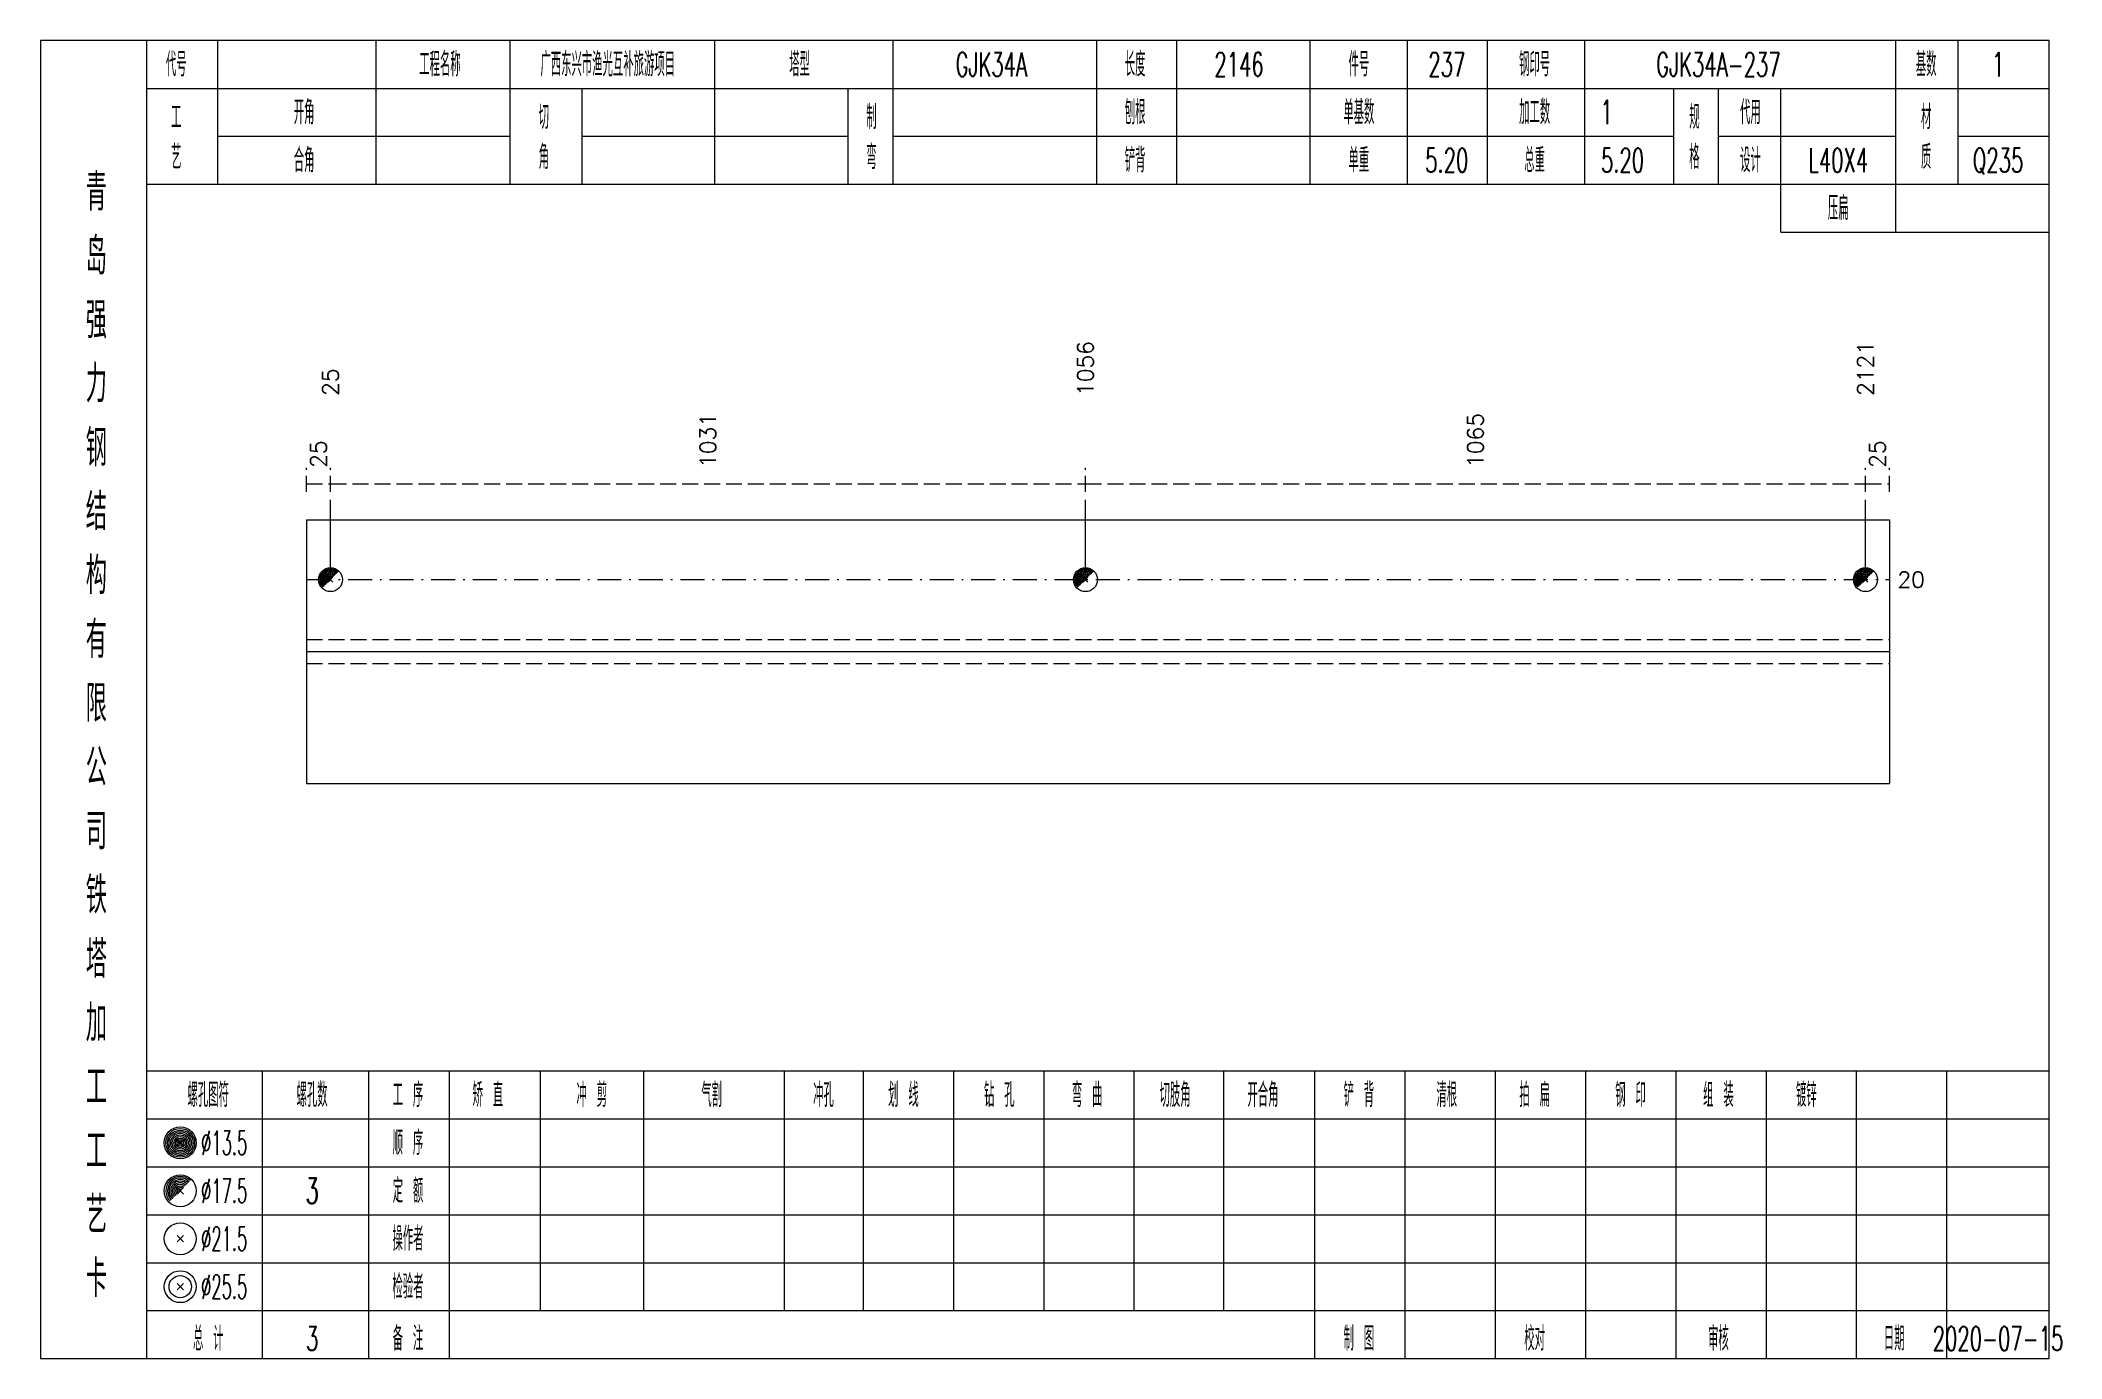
# Model space of a CAD drawing. Extents: x 0 to 2606, y -377 to 6479.
# Drawn here: x 2352.6 to 2605.5, y 5950 to 6115 of the extents above; entities that cross this region are included whole.
import ezdxf
from ezdxf.enums import TextEntityAlignment as Align

# ---------------------------------------------------------------- set-up
doc = ezdxf.new("R2010")
doc.units = 0
doc.header["$MEASUREMENT"] = 0
doc.linetypes.add('一点画线', pattern=[5.2, 3, -1, 0.2, -1])
doc.linetypes.add('虚线', pattern=[2.75, 2, -0.75])
doc.layers.get('0').update_dxf_attribs({"linetype": 'CONTINUOUS', "lineweight": 25})
doc.layers.add('1', color=7, linetype='CONTINUOUS', lineweight=25)
doc.layers.add('4', color=7, linetype='CONTINUOUS', lineweight=25)
doc.styles.get("Standard").update_dxf_attribs({"font": 'simplex.shx', "width": 0.7, "height": 3, "bigfont": 'gbhzfs.shx'})

msp = doc.modelspace()

# ---------------------------------------------------------------- texts
at = {"color": 7, "linetype": 'Continuous', "lineweight": 13}
for s, p in [('1056', (2483.38, 6070.5)), ('2121', (2581, 6070.5)), ('25', (2388.9, 6070.5))]:
    msp.add_text(s, height=2, rotation=90, dxfattribs=at).set_placement(p, align=Align.MIDDLE_LEFT)
at = {"color": 8, "linetype": 'Continuous', "lineweight": 9}
for s, p in [('1031', (2436.14, 6061.5)), ('1065', (2532.19, 6061.5)), ('25', (2387.4, 6061.5)), ('25', (2582.5, 6061.5))]:
    msp.add_text(s, height=2, rotation=90, dxfattribs=at).set_placement(p, align=Align.MIDDLE_LEFT)
at = {"color": 7, "linetype": 'Continuous', "lineweight": 13}
msp.add_text('20', height=2, dxfattribs=at).set_placement((2585, 6047.5), align=Align.MIDDLE_LEFT)
at = {"layer": '4', "color": 1, "linetype": 'Continuous', "lineweight": 13}
for s, height, width, p in [('代号', 3, 0.6, (2369.6, 6112)), ('工程名称', 3, 0.6, (2402.6, 6112)), ('广西东兴市渔光互补旅游项目', 3, 0.6, (2423.6, 6112)), ('塔型', 3, 0.6, (2447.6, 6112)), ('长度', 3, 0.6, (2489.6, 6112)), ('件号', 3, 0.6, (2517.6, 6112)), ('钢印号', 3, 0.6, (2539.6, 6112)), ('基数', 3, 0.6, (2588.6, 6112)), ('GJK34A', 3, 0.6, (2471.6, 6112)), ('2146', 3, 0.6, (2502.6, 6112)), ('237', 3, 0.6, (2528.6, 6112)), ('GJK34A-237', 3, 0.6, (2562.6, 6112)), ('1', 3, 0.6, (2597.6, 6112)), ('工', 3, 0.6, (2369.6, 6105.4)), ('开角', 3, 0.6, (2385.6, 6106)), ('切', 3, 0.6, (2415.6, 6105.4)), ('制', 3, 0.6, (2456.6, 6105.4)), ('刨根', 3, 0.6, (2489.6, 6106)), ('单基数', 3, 0.6, (2517.6, 6106)), ('加工数', 3, 0.6, (2539.6, 6106)), ('1', 3, 0.6, (2548.6, 6106)), ('规', 3, 0.6, (2559.6, 6105.4)), ('代用', 3, 0.6, (2566.6, 6106)), ('材', 3, 0.6, (2588.6, 6105.4)), ('艺', 3, 0.6, (2369.6, 6100.4)), ('合角', 3, 0.6, (2385.6, 6100)), ('角', 3, 0.6, (2415.6, 6100.4)), ('弯', 3, 0.6, (2456.6, 6100.4)), ('铲背', 3, 0.6, (2489.6, 6100)), ('单重', 3, 0.6, (2517.6, 6100)), ('5.20', 3, 0.6, (2528.6, 6100)), ('总重', 3, 0.6, (2539.6, 6100)), ('5.20', 3, 0.6, (2550.6, 6100)), ('格', 3, 0.6, (2559.6, 6100.4)), ('设计', 3, 0.6, (2566.6, 6100)), ('L40X4', 3, 0.6, (2577.6, 6100)), ('质', 3, 0.6, (2588.6, 6100.4)), ('Q235', 3, 0.6, (2597.6, 6100)), ('青', 4.6, 0.8, (2359.6, 6096)), ('压扁', 3, 0.6, (2577.6, 6094)), ('岛', 4.6, 0.8, (2359.6, 6088)), ('强', 4.6, 0.8, (2359.6, 6080)), ('力', 4.6, 0.8, (2359.6, 6072)), ('钢', 4.6, 0.8, (2359.6, 6064)), ('结', 4.6, 0.8, (2359.6, 6056)), ('构', 4.6, 0.8, (2359.6, 6048)), ('有', 4.6, 0.8, (2359.6, 6040)), ('限', 4.6, 0.8, (2359.6, 6032)), ('公', 4.6, 0.8, (2359.6, 6024)), ('司', 4.6, 0.8, (2359.6, 6016)), ('铁', 4.6, 0.8, (2359.6, 6008)), ('塔', 4.6, 0.8, (2359.6, 6000)), ('加', 4.6, 0.8, (2359.6, 5992)), ('工', 4.6, 0.8, (2359.6, 5984)), ('螺孔图符', 3, 0.6, (2373.6, 5983)), ('螺孔数', 3, 0.6, (2386.6, 5983)), ('工 序', 3, 0.6, (2398.6, 5983)), ('矫 直', 3, 0.6, (2408.6, 5983)), ('冲 剪', 3, 0.6, (2421.6, 5983)), ('气割', 3, 0.6, (2436.6, 5983)), ('冲孔', 3, 0.6, (2450.6, 5983)), ('划 线', 3, 0.6, (2460.6, 5983)), ('钻 孔', 3, 0.6, (2472.6, 5983)), ('弯 曲', 3, 0.6, (2483.6, 5983)), ('切肢角', 3, 0.6, (2494.6, 5983)), ('开合角', 3, 0.6, (2505.6, 5983)), ('铲 背', 3, 0.6, (2517.6, 5983)), ('清根', 3, 0.6, (2528.6, 5983)), ('拍 扁', 3, 0.6, (2539.6, 5983)), ('钢 印', 3, 0.6, (2551.6, 5983)), ('组 装', 3, 0.6, (2562.6, 5983)), ('镀锌', 3, 0.6, (2573.6, 5983)), ('工', 4.6, 0.8, (2359.6, 5976)), ('%%C13.5', 3, 0.5, (2375.6, 5977)), ('顺 序', 3, 0.6, (2398.6, 5977)), ('%%C17.5', 3, 0.5, (2375.6, 5971)), ('3', 3.2, 0.6, (2386.6, 5971)), ('定 额', 3, 0.6, (2398.6, 5971)), ('艺', 4.6, 0.8, (2359.6, 5968)), ('%%C21.5', 3, 0.5, (2375.6, 5965)), ('操作者', 3, 0.6, (2398.6, 5965)), ('卡', 4.6, 0.8, (2359.6, 5960)), ('%%C25.5', 3, 0.5, (2375.6, 5959)), ('检验者', 3, 0.6, (2398.6, 5959)), ('总 计', 3, 0.6, (2373.6, 5952.5)), ('3', 3, 0.6, (2386.6, 5952.5)), ('备 注', 3, 0.6, (2398.6, 5952.5)), ('制 图', 3, 0.6, (2517.6, 5952.5)), ('校对', 3, 0.6, (2539.6, 5952.5)), ('审核', 3, 0.6, (2562.6, 5952.5)), ('日期', 3, 0.6, (2584.6, 5952.5)), ('2020-07-15', 3, 0.6, (2597.6, 5952.5))]:
    msp.add_text(s, height=height, dxfattribs=dict(at, width=width)).set_placement(p, align=Align.MIDDLE_CENTER)

# ---------------------------------------------------------------- linework, layer by layer
at = {"color": 8, "linetype": '虚线', "lineweight": 9}
for p, q in [((2385.9, 6058.5), (2385.9, 6061.5)), ((2388.9, 6058.5), (2388.9, 6061.5)), ((2388.9, 6058.5), (2388.9, 6061.5)), ((2483.38, 6058.5), (2483.38, 6061.5)), ((2483.38, 6058.5), (2483.38, 6061.5)), ((2581, 6058.5), (2581, 6061.5)), ((2581, 6058.5), (2581, 6061.5)), ((2584, 6058.5), (2584, 6061.5)), ((2385.9, 6059.5), (2388.9, 6059.5)), ((2388.9, 6059.5), (2483.38, 6059.5)), ((2483.38, 6059.5), (2581, 6059.5)), ((2581, 6059.5), (2584, 6059.5))]:
    msp.add_line(p, q, dxfattribs=at)
at = {"color": 7, "linetype": 'Continuous', "lineweight": 13}
for p, q in [((2388.9, 6047.5), (2388.9, 6057.5)), ((2483.38, 6047.5), (2483.38, 6057.5)), ((2581, 6047.5), (2581, 6057.5))]:
    msp.add_line(p, q, dxfattribs=at)
at = {"color": 7, "linetype": 'Continuous', "lineweight": 18}
for p, q in [((2385.9, 6055), (2385.9, 6022)), ((2385.9, 6055), (2584, 6055)), ((2584, 6055), (2584, 6022)), ((2385.9, 6038.5), (2584, 6038.5))]:
    msp.add_line(p, q, dxfattribs=at)
at = {"color": 3, "linetype": '一点画线', "lineweight": 13}
msp.add_line((2385.9, 6047.5), (2584, 6047.5), dxfattribs=at)
at = {"color": 7, "linetype": 'Continuous', "lineweight": 0}
for p, q in [((2388.6, 6047.2), (2389.2, 6047.8)), ((2388.6, 6047.8), (2389.2, 6047.2)), ((2483.08, 6047.2), (2483.68, 6047.8)), ((2483.08, 6047.8), (2483.68, 6047.2)), ((2580.7, 6047.2), (2581.3, 6047.8)), ((2580.7, 6047.8), (2581.3, 6047.2))]:
    msp.add_line(p, q, dxfattribs=at)
at = {"color": 1, "linetype": '虚线', "lineweight": 18}
for p, q in [((2385.9, 6040), (2584, 6040)), ((2385.9, 6037), (2584, 6037))]:
    msp.add_line(p, q, dxfattribs=at)
at = {"color": 7, "linetype": 'Continuous', "lineweight": 13}
for centre in [(2388.9, 6047.5), (2483.38, 6047.5), (2581, 6047.5)]:
    msp.add_circle(centre, 1.5, dxfattribs=at)
for centre, radius in [((2388.9, 6047.5), 1.35), ((2388.9, 6047.5), 1.2), ((2388.9, 6047.5), 1.05), ((2388.9, 6047.5), 0.9), ((2388.9, 6047.5), 0.75), ((2388.9, 6047.5), 0.6), ((2388.9, 6047.5), 0.45), ((2483.38, 6047.5), 1.35), ((2483.38, 6047.5), 1.2), ((2483.38, 6047.5), 1.05), ((2483.38, 6047.5), 0.9), ((2483.38, 6047.5), 0.75), ((2483.38, 6047.5), 0.6), ((2483.38, 6047.5), 0.45), ((2581, 6047.5), 1.35), ((2581, 6047.5), 1.2), ((2581, 6047.5), 1.05), ((2581, 6047.5), 0.9), ((2581, 6047.5), 0.75), ((2581, 6047.5), 0.6), ((2581, 6047.5), 0.45), ((2388.9, 6047.5), 0.3), ((2388.9, 6047.5), 0.15), ((2483.38, 6047.5), 0.3), ((2483.38, 6047.5), 0.15), ((2581, 6047.5), 0.3), ((2581, 6047.5), 0.15)]:
    msp.add_arc(centre, radius, 45, 225, dxfattribs=at)
at = {"layer": '1', "color": 7, "linetype": 'Continuous', "lineweight": 18}
msp.add_line((2385.9, 6022), (2584, 6022), dxfattribs=at)
at = {"layer": '4', "color": 1, "linetype": 'Continuous', "lineweight": 18}
for p, q in [((2365.9, 5950), (2365.9, 6115)), ((2374.8, 6097), (2374.8, 6115)), ((2394.6, 6097), (2394.6, 6115)), ((2411.4, 6097), (2411.4, 6115)), ((2437, 6097), (2437, 6115)), ((2459.3, 6097), (2459.3, 6115)), ((2484.8, 6097), (2484.8, 6115)), ((2494.8, 6097), (2494.8, 6115)), ((2511.5, 6097), (2511.5, 6115)), ((2523.7, 6097), (2523.7, 6115)), ((2533.7, 6097), (2533.7, 6115)), ((2545.9, 6097), (2545.9, 6115)), ((2584.8, 6091), (2584.8, 6115)), ((2592.6, 6097), (2592.6, 6115)), ((2365.9, 6109), (2604, 6109)), ((2420.4, 6097), (2420.4, 6109)), ((2453.7, 6097), (2453.7, 6109)), ((2557, 6097), (2557, 6109)), ((2562.6, 6097), (2562.6, 6109)), ((2570.4, 6091), (2570.4, 6109)), ((2374.8, 6103), (2411.4, 6103)), ((2420.4, 6103), (2453.7, 6103)), ((2459.3, 6103), (2557, 6103)), ((2562.6, 6103), (2584.8, 6103)), ((2592.6, 6103), (2604, 6103)), ((2365.9, 6097), (2604, 6097)), ((2570.4, 6091), (2604, 6091)), ((2365.9, 5986), (2604, 5986)), ((2380.4, 5950), (2380.4, 5986)), ((2393.7, 5950), (2393.7, 5986)), ((2403.8, 5950), (2403.8, 5986)), ((2415.2, 5956), (2415.2, 5986)), ((2428.1, 5956), (2428.1, 5986)), ((2445.7, 5956), (2445.7, 5986)), ((2455.6, 5956), (2455.6, 5986)), ((2466.9, 5956), (2466.9, 5986)), ((2478.2, 5956), (2478.2, 5986)), ((2489.5, 5956), (2489.5, 5986)), ((2500.7, 5956), (2500.7, 5986)), ((2512.1, 5956), (2512.1, 5986)), ((2523.4, 5956), (2523.4, 5986)), ((2534.7, 5956), (2534.7, 5986)), ((2546, 5956), (2546, 5986)), ((2557.3, 5956), (2557.3, 5986)), ((2568.6, 5956), (2568.6, 5986)), ((2579.9, 5956), (2579.9, 5986)), ((2591.2, 5956), (2591.2, 5986)), ((2365.9, 5980), (2604, 5980)), ((2365.9, 5974), (2604, 5974)), ((2365.9, 5968), (2604, 5968)), ((2365.9, 5962), (2604, 5962)), ((2365.9, 5956), (2604, 5956)), ((2512.1, 5950), (2512.1, 5956)), ((2523.4, 5950), (2523.4, 5956)), ((2534.7, 5950), (2534.7, 5956)), ((2546, 5950), (2546, 5956)), ((2557.3, 5950), (2557.3, 5956)), ((2568.6, 5950), (2568.6, 5956)), ((2579.9, 5950), (2579.9, 5956)), ((2591.2, 5950), (2591.2, 5956))]:
    msp.add_line(p, q, dxfattribs=at)
at = {"layer": '4', "color": 7, "linetype": 'Continuous', "lineweight": 13}
for p, q in [((2369.9, 5976.8), (2370.3, 5977.2)), ((2370.3, 5976.8), (2369.9, 5977.2)), ((2369.7, 5964.6), (2370.5, 5965.4)), ((2370.5, 5964.6), (2369.7, 5965.4)), ((2369.7, 5958.6), (2370.5, 5959.4)), ((2370.5, 5958.6), (2369.7, 5959.4))]:
    msp.add_line(p, q, dxfattribs=at)
at = {"layer": '4', "color": 7, "linetype": 'Continuous', "lineweight": 0}
for p, q in [((2369.7, 5970.6), (2370.5, 5971.4)), ((2369.7, 5971.4), (2370.5, 5970.6))]:
    msp.add_line(p, q, dxfattribs=at)
at = {"layer": '4', "color": 1, "linetype": 'Continuous', "lineweight": 18}
msp.add_lwpolyline([(2352.6, 6115), (2352.6, 5950), (2604, 5950), (2604, 6115)], close=True, dxfattribs=at)
at = {"layer": '4', "color": 7, "linetype": 'Continuous', "lineweight": 13}
for centre, radius in [((2370.1, 5977), 2), ((2370.1, 5977), 1.8), ((2370.1, 5977), 1.6), ((2370.1, 5977), 1.4), ((2370.1, 5977), 1.2), ((2370.1, 5977), 1), ((2370.1, 5977), 0.8), ((2370.1, 5977), 0.6), ((2370.1, 5977), 0.4), ((2370.1, 5977), 0.2), ((2370.1, 5971), 2), ((2370.1, 5965), 2), ((2370.1, 5959), 2), ((2370.1, 5959), 1.4)]:
    msp.add_circle(centre, radius, dxfattribs=at)
for radius in [1.8, 1.6, 1.4, 1.2, 1, 0.8, 0.6, 0.4, 0.2]:
    msp.add_arc((2370.1, 5971), radius, 45, 225, dxfattribs=at)

msp.set_redraw_order([(e.dxf.handle, doc.entitydb.next_handle()) for e in msp.query("TEXT MTEXT ATTDEF DIMENSION ARC_DIMENSION")])  # texts and dimensions are drawn at this point

doc.saveas('drawing.dxf')
